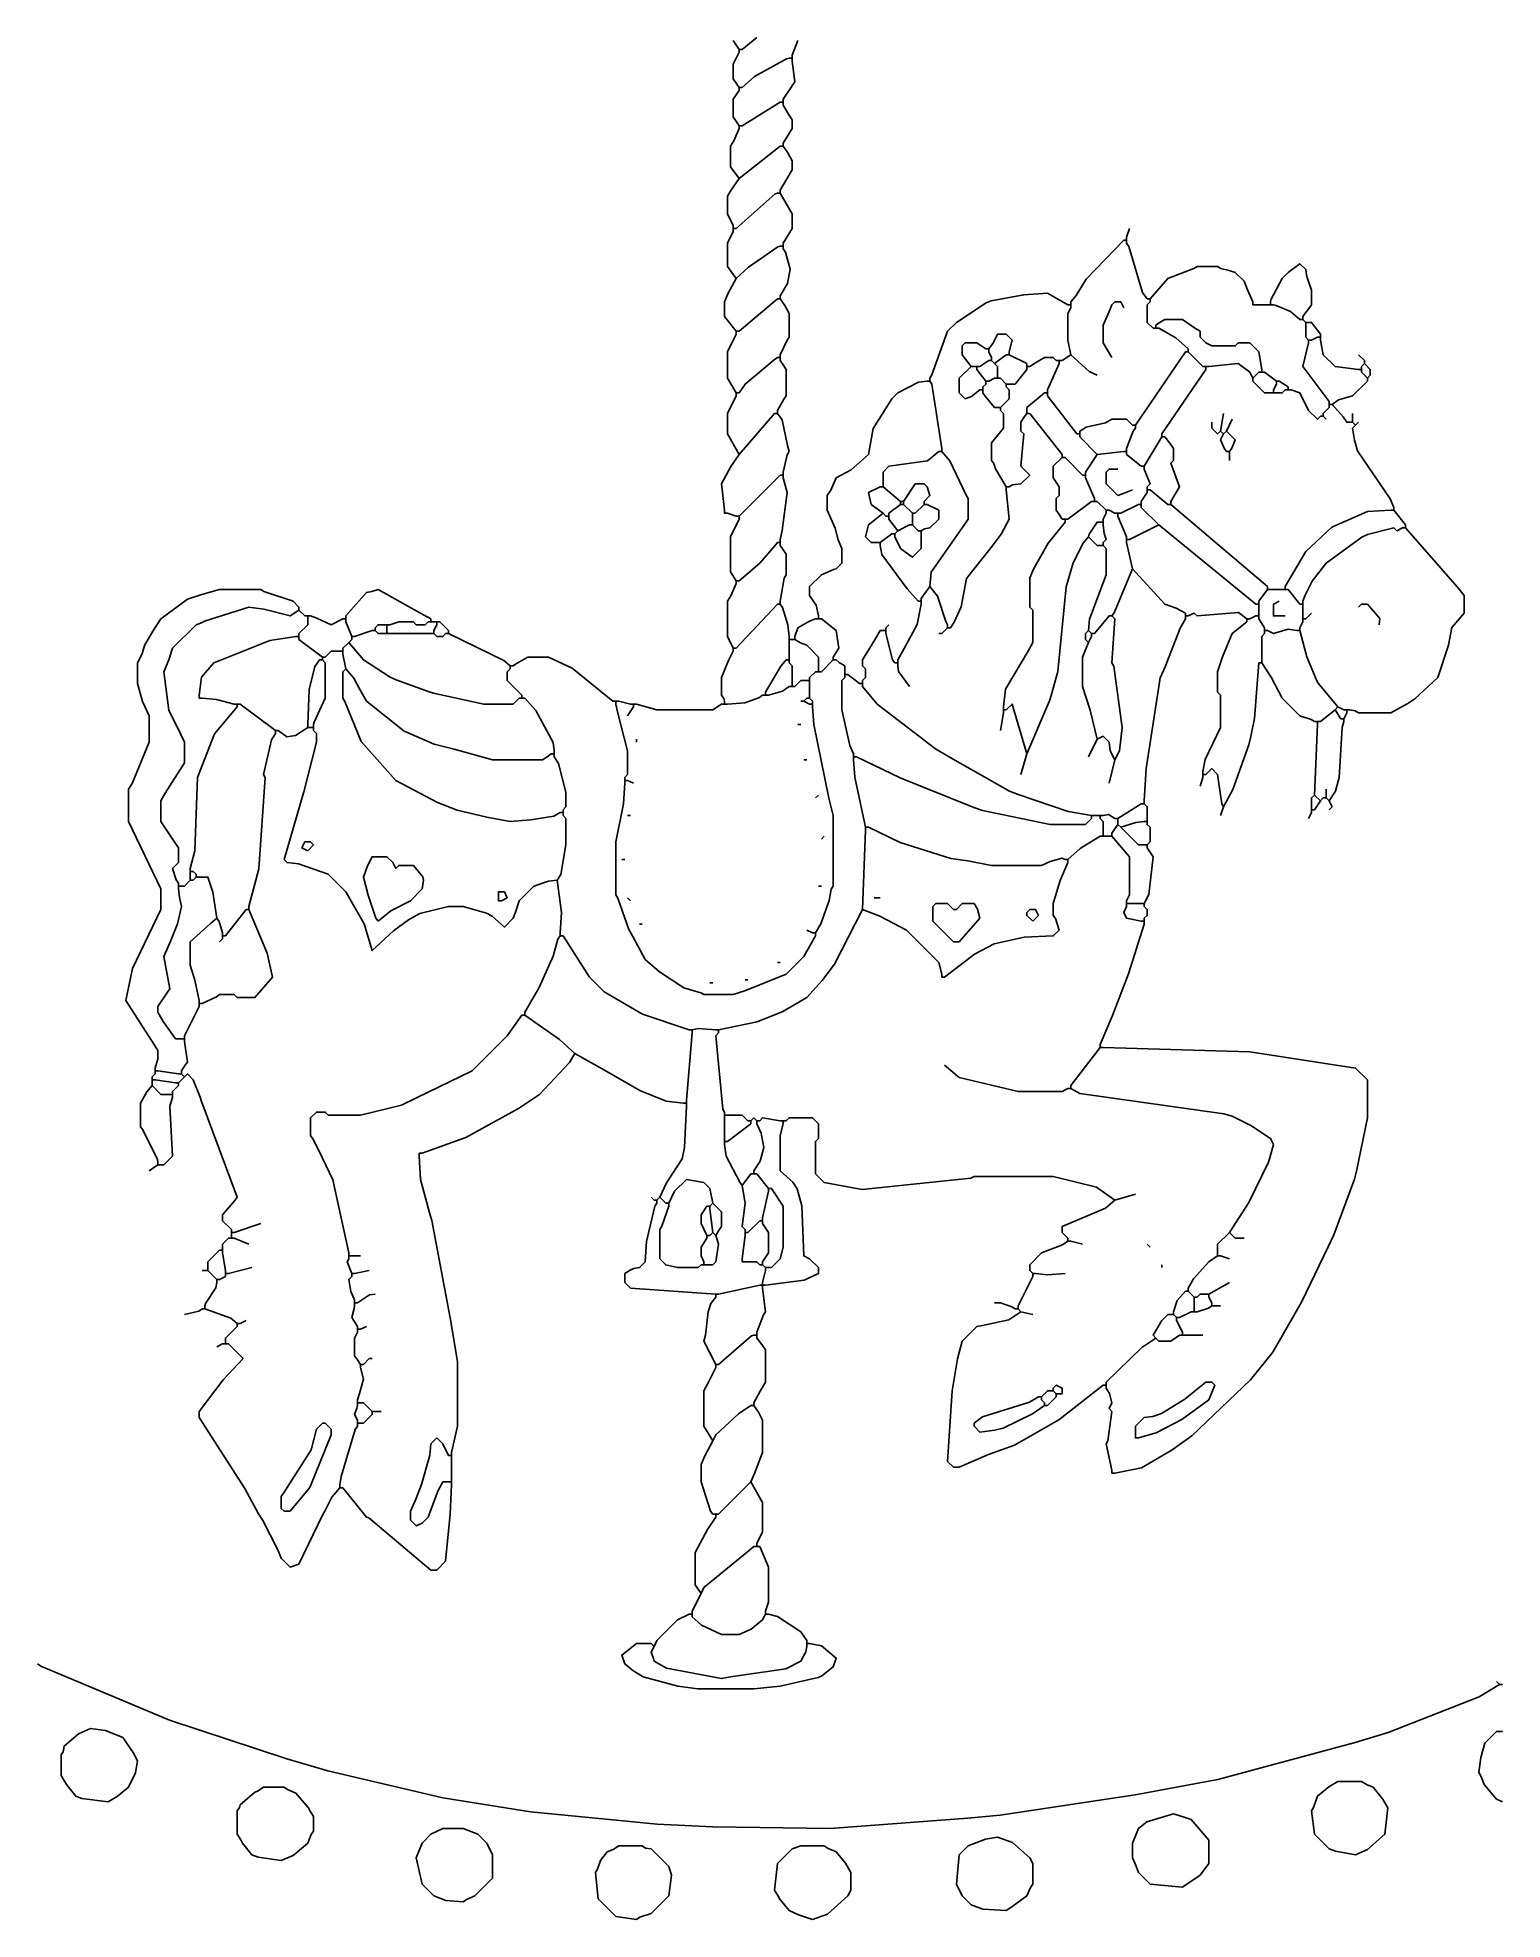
# Model space of a CAD drawing. Extents: x 0 to 4.99, y 0.26 to 6.67.
import ezdxf

# ---------------------------------------------------------------- set-up
doc = ezdxf.new("R2010")
doc.units = 0
doc.layers.get('0').update_dxf_attribs({"linetype": 'CONTINUOUS'})

msp = doc.modelspace()

# ---------------------------------------------------------------- linework, layer by layer
at = {"color": 7, "linetype": 'CONTINUOUS'}
for points in [[(2.4, 6.63), (2.45, 6.67)], [(2.39, 6.63), (2.37, 6.66)], [(2.39, 6.5), (2.37, 6.53), (2.37, 6.58), (2.39, 6.62)], [(2.4, 6.63), (2.39, 6.63)], [(2.39, 6.62), (2.39, 6.63)], [(2.57, 6.61), (2.59, 6.66)], [(2.57, 6.6), (2.57, 6.61)], [(2.4, 6.5), (2.441951, 6.537561), (2.551, 6.598), (2.56, 6.6)], [(2.54, 6.46), (2.573, 6.509), (2.58, 6.52), (2.57, 6.59)], [(2.57, 6.6), (2.56, 6.6)], [(2.57, 6.59), (2.57, 6.6)], [(2.39, 6.37), (2.37, 6.4), (2.37, 6.46), (2.39, 6.49)], [(2.4, 6.5), (2.39, 6.5)], [(2.39, 6.49), (2.39, 6.5)], [(2.4, 6.37), (2.53, 6.45)], [(2.54, 6.45), (2.53, 6.45)], [(2.54, 6.45), (2.54, 6.46)], [(2.54, 6.44), (2.54, 6.45)], [(2.54, 6.31), (2.57, 6.36), (2.57, 6.39), (2.558, 6.409), (2.54, 6.44)], [(2.39, 6.19), (2.36, 6.23), (2.36, 6.3), (2.372, 6.319), (2.39, 6.36)], [(2.4, 6.37), (2.39, 6.37)], [(2.39, 6.36), (2.39, 6.37)], [(2.39, 6.19), (2.53, 6.3)], [(2.54, 6.3), (2.53, 6.3)], [(2.53, 6.15), (2.552, 6.189), (2.57, 6.22), (2.57, 6.25), (2.556, 6.278), (2.54, 6.3)], [(2.54, 6.3), (2.54, 6.31)], [(2.37, 6.03), (2.35, 6.07), (2.35, 6.13), (2.362, 6.149), (2.39, 6.19)], [(2.38, 6.02), (2.512049, 6.137541), (2.52, 6.14)], [(2.53, 6.14), (2.52, 6.14)], [(2.53, 6.14), (2.53, 6.15)], [(2.54, 5.97), (2.57, 6.02), (2.57, 6.07), (2.53, 6.14)], [(2.37, 6.02), (2.37, 6.03)], [(2.38, 5.85), (2.35, 5.89), (2.35, 5.97), (2.37, 6.01)], [(2.38, 6.02), (2.37, 6.02)], [(2.37, 6.01), (2.37, 6.02)], [(2.54, 5.96), (2.54, 5.97)], [(3.52, 5.77), (3.537692, 5.791538), (3.572493, 5.847685), (3.7, 5.98)], [(3.71, 5.98), (3.7, 5.98)], [(3.71, 5.99), (3.72, 6.02)], [(3.71, 5.98), (3.71, 5.99)], [(3.71, 5.97), (3.71, 5.98)], [(3.78, 5.78), (3.764, 5.802), (3.718, 5.959), (3.71, 5.97)], [(2.38, 5.85), (2.421951, 5.887561), (2.521538, 5.957692), (2.53, 5.96)], [(2.54, 5.96), (2.53, 5.96)], [(2.53, 5.79), (2.554828, 5.832069), (2.563846, 5.880769), (2.548, 5.939), (2.54, 5.95)], [(2.54, 5.95), (2.54, 5.96)], [(4.31, 5.72), (4.34, 5.76), (4.34, 5.81), (4.326471, 5.849118), (4.323, 5.861), (4.32, 5.88), (4.3, 5.9), (4.26, 5.87), (4.24, 5.85), (4.202, 5.779), (4.2, 5.77)], [(2.38, 5.67), (2.34, 5.72), (2.34, 5.77), (2.353, 5.799), (2.38, 5.85)], [(4.14, 5.77), (4.122, 5.811), (4.11, 5.84), (4.08, 5.87), (4.059118, 5.876471), (4.030882, 5.883529), (4.02, 5.89), (3.95, 5.89), (3.939118, 5.883529), (3.85, 5.85), (3.79, 5.78)], [(2.39, 5.67), (2.52, 5.78)], [(2.53, 5.78), (2.52, 5.78)], [(2.53, 5.78), (2.53, 5.79)], [(2.53, 5.59), (2.553, 5.639), (2.56, 5.65), (2.56, 5.73), (2.546, 5.758), (2.53, 5.78)], [(3.04, 5.51), (3.046471, 5.520882), (3.1, 5.67), (3.13, 5.7), (3.231, 5.767), (3.249, 5.773), (3.359462, 5.794308), (3.44, 5.8), (3.51, 5.76)], [(3.52, 5.76), (3.52, 5.77)], [(3.66, 5.58), (3.63, 5.63), (3.63, 5.69), (3.652, 5.739), (3.66, 5.76), (3.67, 5.77), (3.69, 5.77), (3.7, 5.75)], [(3.79, 5.78), (3.78, 5.78)], [(3.8, 5.68), (3.78, 5.7), (3.78, 5.76), (3.79, 5.77)], [(3.79, 5.77), (3.79, 5.78)], [(4.15, 5.76), (4.14, 5.76), (4.14, 5.77)], [(4.2, 5.76), (4.2, 5.77)], [(3.52, 5.76), (3.51, 5.76)], [(3.52, 5.59), (3.51, 5.64), (3.51, 5.73), (3.52, 5.75)], [(3.52, 5.75), (3.52, 5.76)], [(4.17, 5.54), (4.16, 5.6), (4.13, 5.63), (4.09, 5.63), (4.08, 5.62), (4, 5.62), (3.98, 5.63), (3.96, 5.65), (3.96, 5.67), (3.941, 5.682), (3.9, 5.71), (3.84, 5.71), (3.821, 5.698), (3.81, 5.69)], [(4.19, 5.76), (4.15, 5.76)], [(4.2, 5.76), (4.19, 5.76)], [(4.21, 5.76), (4.2, 5.76)], [(4.3, 5.71), (4.2682, 5.7376), (4.219, 5.758), (4.21, 5.76)], [(4.31, 5.71), (4.3, 5.71)], [(4.31, 5.71), (4.31, 5.72)], [(4.32, 5.7), (4.31, 5.71)], [(2.38, 5.46), (2.35, 5.51), (2.35, 5.6), (2.38, 5.66)], [(2.39, 5.67), (2.38, 5.67)], [(2.38, 5.66), (2.38, 5.67)], [(3.31, 5.6), (3.32, 5.64), (3.3, 5.66), (3.27, 5.66), (3.256, 5.632), (3.24, 5.61)], [(3.81, 5.68), (3.8, 5.68)], [(3.81, 5.68), (3.81, 5.69)], [(3.82, 5.68), (3.81, 5.68)], [(3.92, 5.61), (3.878049, 5.647561), (3.82, 5.68)], [(4.33, 5.7), (4.32, 5.7)], [(4.32, 5.69), (4.32, 5.7)], [(4.33, 5.64), (4.32, 5.65), (4.32, 5.69)], [(4.37, 5.66), (4.34, 5.7), (4.33, 5.7)], [(4.34, 5.64), (4.36, 5.65)], [(4.37, 5.65), (4.36, 5.65)], [(4.37, 5.65), (4.37, 5.66)], [(4.37, 5.64), (4.37, 5.65)], [(2.39, 5.46), (2.41, 5.49), (2.509, 5.572), (2.52, 5.58)], [(2.53, 5.58), (2.52, 5.58)], [(2.53, 5.58), (2.53, 5.59)], [(2.53, 5.57), (2.53, 5.58)], [(3.18, 5.55), (3.15, 5.59), (3.15, 5.62), (3.16, 5.63), (3.2, 5.63), (3.23, 5.61)], [(3.24, 5.61), (3.23, 5.61)], [(3.24, 5.6), (3.24, 5.61)], [(3.25, 5.58), (3.24, 5.6)], [(3.25, 5.57), (3.25, 5.58)], [(3.26, 5.56), (3.3, 5.59)], [(3.31, 5.59), (3.3, 5.59)], [(3.31, 5.59), (3.31, 5.6)], [(3.37, 5.56), (3.31, 5.59)], [(3.38, 5.55), (3.399, 5.562), (3.43, 5.58), (3.46, 5.58), (3.47, 5.57)], [(3.49, 5.57), (3.52, 5.59)], [(3.61, 5.52), (3.582118, 5.532471), (3.52, 5.59)], [(3.74, 5.35), (3.91, 5.6)], [(3.92, 5.6), (3.91, 5.6)], [(3.92, 5.6), (3.92, 5.61)], [(3.97, 5.55), (3.92, 5.6)], [(4.4, 5.43), (4.318, 5.539), (4.31, 5.55), (4.33, 5.63)], [(4.34, 5.64), (4.33, 5.64)], [(4.33, 5.63), (4.33, 5.64)], [(4.5, 5.54), (4.42, 5.55), (4.38, 5.59), (4.37, 5.64)], [(4.52, 5.56), (4.52, 5.57), (4.5, 5.59)], [(2.52, 5.4), (2.542, 5.439), (2.55, 5.45), (2.55, 5.54), (2.538, 5.559), (2.53, 5.57)], [(3.18, 5.55), (3.14, 5.51), (3.14, 5.46), (3.16, 5.44), (3.181, 5.448), (3.21, 5.47)], [(3.19, 5.55), (3.18, 5.55)], [(3.2, 5.55), (3.19, 5.55)], [(3.21, 5.55), (3.2, 5.55)], [(3.2, 5.54), (3.2, 5.55)], [(3.23, 5.5), (3.2, 5.54)], [(3.21, 5.55), (3.24, 5.57)], [(3.25, 5.57), (3.24, 5.57)], [(3.26, 5.56), (3.25, 5.57)], [(3.27, 5.52), (3.27, 5.55), (3.26, 5.56)], [(3.27, 5.51), (3.27, 5.52)], [(3.31, 5.49), (3.33, 5.49), (3.362, 5.529), (3.37, 5.54)], [(3.37, 5.55), (3.37, 5.56)], [(3.38, 5.55), (3.37, 5.55)], [(3.37, 5.54), (3.37, 5.55)], [(3.44, 5.47), (3.48, 5.56)], [(3.48, 5.57), (3.47, 5.57)], [(3.49, 5.57), (3.48, 5.57)], [(3.48, 5.56), (3.48, 5.57)], [(3.83, 5.32), (3.98, 5.54)], [(3.98, 5.55), (3.97, 5.55)], [(3.99, 5.55), (3.98, 5.55)], [(3.98, 5.54), (3.98, 5.55)], [(4.14, 5.51), (4.13, 5.53), (4.09, 5.56), (3.99, 5.55)], [(4.14, 5.51), (4.16, 5.53)], [(4.17, 5.53), (4.16, 5.53)], [(4.17, 5.53), (4.17, 5.54)], [(4.18, 5.53), (4.17, 5.53)], [(4.22, 5.5), (4.18, 5.53)], [(4.51, 5.54), (4.5, 5.54)], [(4.51, 5.55), (4.52, 5.56)], [(4.51, 5.54), (4.51, 5.55)], [(4.51, 5.53), (4.51, 5.54)], [(4.53, 5.51), (4.51, 5.53)], [(4.53, 5.51), (4.54, 5.52), (4.54, 5.54), (4.52, 5.56)], [(2.39, 5.25), (2.35, 5.32), (2.35, 5.39), (2.38, 5.45)], [(2.39, 5.46), (2.38, 5.46)], [(2.38, 5.45), (2.38, 5.46)], [(2.66, 4.7), (2.652759, 4.736897), (2.63, 4.77), (2.63, 4.8), (2.67, 4.84), (2.711, 4.858), (2.72, 4.86), (2.74, 4.88), (2.74, 4.93), (2.727, 4.959), (2.716471, 4.999118), (2.69, 5.06), (2.69, 5.11), (2.702, 5.129), (2.72, 5.17), (2.771, 5.198), (2.83, 5.25), (2.846, 5.338), (2.91, 5.44), (2.93, 5.46), (3.000882, 5.496471), (3.03, 5.5)], [(3.04, 5.5), (3.03, 5.5)], [(3.04, 5.5), (3.04, 5.51)], [(3.08, 5.27), (3.0458, 5.4894), (3.04, 5.5)], [(3.22, 5.47), (3.21, 5.47)], [(3.22, 5.48), (3.23, 5.49)], [(3.22, 5.47), (3.22, 5.48)], [(3.22, 5.46), (3.22, 5.47)], [(3.27, 5.41), (3.26, 5.41), (3.228, 5.449), (3.22, 5.46)], [(3.24, 5.5), (3.23, 5.5)], [(3.23, 5.49), (3.23, 5.5)], [(3.24, 5.5), (3.26, 5.51)], [(3.27, 5.51), (3.26, 5.51)], [(3.28, 5.51), (3.27, 5.51)], [(3.3, 5.49), (3.28, 5.51)], [(3.28, 5.41), (3.31, 5.44), (3.31, 5.47), (3.3, 5.48)], [(3.31, 5.49), (3.3, 5.49)], [(3.3, 5.48), (3.3, 5.49)], [(3.37, 5.4), (3.37, 5.41), (3.408462, 5.442308), (3.43, 5.46)], [(3.44, 5.46), (3.43, 5.46)], [(3.44, 5.46), (3.44, 5.47)], [(3.44, 5.45), (3.44, 5.46)], [(3.54, 5.32), (3.44, 5.45)], [(4.2, 5.46), (4.18, 5.46), (4.14, 5.5), (4.14, 5.51)], [(4.21, 5.46), (4.2, 5.46)], [(4.21, 5.47), (4.22, 5.49)], [(4.21, 5.46), (4.21, 5.47)], [(4.22, 5.46), (4.21, 5.46)], [(4.23, 5.5), (4.22, 5.5)], [(4.22, 5.49), (4.22, 5.5)], [(4.22, 5.46), (4.24, 5.46), (4.25, 5.47)], [(4.26, 5.48), (4.23, 5.5)], [(4.26, 5.47), (4.25, 5.47)], [(4.26, 5.47), (4.26, 5.48)], [(4.27, 5.47), (4.26, 5.47)], [(4.27, 5.47), (4.3, 5.46), (4.33, 5.4), (4.36, 5.37), (4.37, 5.38)], [(4.41, 5.42), (4.432, 5.436), (4.48, 5.45), (4.53, 5.5), (4.53, 5.51)], [(2.39, 5.25), (2.51, 5.39)], [(2.52, 5.39), (2.51, 5.39)], [(2.52, 5.39), (2.52, 5.4)], [(2.54, 5.19), (2.553, 5.249), (2.56, 5.26), (2.5542, 5.2806), (2.536, 5.368), (2.52, 5.39)], [(3.3, 5.14), (3.263, 5.201), (3.257, 5.219), (3.25, 5.23), (3.25, 5.29), (3.29, 5.34), (3.29, 5.39), (3.28, 5.4)], [(3.28, 5.41), (3.27, 5.41)], [(3.28, 5.4), (3.28, 5.41)], [(3.31, 5.14), (3.320882, 5.146471), (3.35, 5.15), (3.38, 5.18), (3.35, 5.21), (3.36, 5.32), (3.35, 5.33), (3.35, 5.36), (3.362, 5.379), (3.37, 5.39)], [(3.37, 5.39), (3.37, 5.4)], [(3.38, 5.39), (3.37, 5.39)], [(3.49, 5.25), (3.38, 5.39)], [(4.03, 5.33), (4.04, 5.39)], [(4.38, 5.39), (4.4, 5.41)], [(4.38, 5.38), (4.38, 5.39)], [(4.4, 5.42), (4.4, 5.43)], [(4.41, 5.42), (4.4, 5.42)], [(4.4, 5.41), (4.4, 5.42)], [(4.47, 5.36), (4.46, 5.36), (4.447561, 5.378049), (4.41, 5.42)], [(4.48, 5.37), (4.48, 5.39)], [(3.55, 5.33), (3.571647, 5.342588), (3.638353, 5.357412), (3.66, 5.37), (3.71, 5.37), (3.73, 5.35)], [(3.55, 5.32), (3.55, 5.33)], [(3.71, 5.27), (3.732, 5.329), (3.74, 5.34)], [(3.74, 5.35), (3.73, 5.35)], [(3.74, 5.34), (3.74, 5.35)], [(4, 5.36), (4, 5.34), (4.02, 5.32), (4.03, 5.33)], [(4.04, 5.32), (4.03, 5.33)], [(4.04, 5.32), (4.05, 5.33)], [(4.05, 5.33), (4.07, 5.37)], [(4.06, 5.26), (4.068, 5.271), (4.08, 5.3), (4.05, 5.33)], [(4.38, 5.38), (4.37, 5.38)], [(4.39, 5.37), (4.38, 5.38)], [(4.48, 5.36), (4.47, 5.36)], [(4.48, 5.36), (4.48, 5.37)], [(4.49, 5.35), (4.48, 5.36)], [(4.62, 5.07), (4.607692, 5.098462), (4.496, 5.262), (4.486154, 5.299231), (4.48, 5.34), (4.49, 5.35)], [(4.49, 5.35), (4.5, 5.36)], [(2.88, 5.15), (2.88, 5.19), (2.9, 5.21), (3.031, 5.228), (3.07, 5.26)], [(3.04, 4.8), (3.044054, 4.849324), (3.163, 5.019), (3.17, 5.03), (3.17, 5.1), (3.163, 5.111), (3.1076, 5.2282), (3.08, 5.26)], [(3.08, 5.26), (3.07, 5.26)], [(3.08, 5.26), (3.08, 5.27)], [(3.55, 5.32), (3.54, 5.32)], [(3.55, 5.31), (3.55, 5.32)], [(3.61, 5.25), (3.55, 5.31)], [(3.61, 5.25), (3.7, 5.26)], [(3.71, 5.26), (3.7, 5.26)], [(3.71, 5.26), (3.71, 5.27)], [(3.71, 5.25), (3.71, 5.26)], [(3.77, 5.21), (3.83, 5.31)], [(3.83, 5.31), (3.83, 5.32)], [(3.84, 5.31), (3.83, 5.31)], [(3.86, 5.09), (3.89, 5.14), (3.86, 5.22), (3.87, 5.23), (3.87, 5.27), (3.857692, 5.288462), (3.84, 5.31)], [(4.05, 5.26), (4.042, 5.271), (4.03, 5.3), (4.04, 5.32)], [(4.06, 5.26), (4.05, 5.26)], [(4.06, 5.25), (4.06, 5.26)], [(2.34, 5.06), (2.33, 5.15), (2.362, 5.209), (2.39, 5.25)], [(3.49, 5.03), (3.478, 5.049), (3.47, 5.06), (3.47, 5.1), (3.48, 5.11), (3.48, 5.14), (3.468, 5.159), (3.46, 5.17), (3.46, 5.21), (3.49, 5.24)], [(3.49, 5.24), (3.49, 5.25)], [(3.5, 5.24), (3.49, 5.24)], [(3.56, 5.18), (3.5, 5.24)], [(3.57, 5.19), (3.61, 5.25)], [(3.68, 5.2), (3.65, 5.2), (3.64, 5.19), (3.64, 5.15), (3.68, 5.11), (3.701, 5.118), (3.73, 5.13)], [(3.76, 5.21), (3.71, 5.25)], [(3.77, 5.21), (3.76, 5.21)], [(3.77, 5.2), (3.77, 5.21)], [(3.78, 5.14), (3.79, 5.15), (3.77, 5.2)], [(4.06, 5.23), (4.06, 5.25)], [(2.39, 5.04), (2.53, 5.18)], [(2.54, 5.18), (2.53, 5.18)], [(2.53, 4.96), (2.536154, 4.990769), (2.553529, 5.120882), (2.54, 5.17)], [(2.54, 5.18), (2.54, 5.19)], [(2.54, 5.17), (2.54, 5.18)], [(2.88, 5.05), (2.84, 5.08), (2.83, 5.12), (2.87, 5.14)], [(2.88, 5.14), (2.87, 5.14)], [(2.88, 5.14), (2.88, 5.15)], [(2.94, 5.09), (2.88, 5.14)], [(3.02, 5.09), (3.04, 5.11), (3.03, 5.14), (3.02, 5.15), (2.99, 5.15), (2.95, 5.09)], [(3.11, 4.66), (3.122308, 4.678462), (3.145692, 4.730538), (3.164, 4.828), (3.2524, 4.9382), (3.282308, 4.978462), (3.31, 5.03), (3.3, 5.13)], [(3.31, 5.14), (3.3, 5.14)], [(3.3, 5.13), (3.3, 5.14)], [(3.57, 5.18), (3.56, 5.18)], [(3.57, 5.18), (3.57, 5.19)], [(3.57, 5.17), (3.57, 5.18)], [(3.6, 5.1), (3.57, 5.17)], [(3.78, 5.13), (3.78, 5.14)], [(3.79, 5.13), (3.78, 5.13)], [(3.78, 5.12), (3.78, 5.13)], [(3.85, 5.08), (3.79, 5.13)], [(2.9, 5.05), (2.94, 5.08)], [(2.95, 5.09), (2.94, 5.09)], [(2.94, 5.08), (2.94, 5.09)], [(2.95, 5.08), (2.94, 5.08)], [(2.95, 5.08), (2.95, 5.09)], [(2.98, 5.05), (2.95, 5.08)], [(2.99, 5.05), (3.02, 5.08)], [(3.01, 4.99), (3.021, 4.997), (3.04, 5), (3.07, 5.03), (3.07, 5.06), (3.03, 5.08)], [(3.02, 5.08), (3.02, 5.09)], [(3.03, 5.08), (3.02, 5.08)], [(3.51, 5.03), (3.59, 5.09)], [(3.6, 5.09), (3.59, 5.09)], [(3.6, 5.09), (3.6, 5.1)], [(3.61, 5.09), (3.6, 5.09)], [(3.64, 5.06), (3.61, 5.09)], [(3.69, 5.05), (3.75, 5.08)], [(3.76, 5.08), (3.75, 5.08)], [(3.76, 5.09), (3.78, 5.12)], [(3.76, 5.08), (3.76, 5.09)], [(3.76, 5.07), (3.76, 5.08)], [(3.82, 5.01), (3.76, 5.07)], [(3.86, 5.08), (3.85, 5.08)], [(3.86, 5.08), (3.86, 5.09)], [(4.19, 4.8), (3.86, 5.08)], [(4.62, 5.06), (4.62, 5.07)], [(2.35, 5.05), (2.34, 5.05), (2.34, 5.06)], [(2.38, 5.04), (2.35, 5.05)], [(2.38, 4.82), (2.36, 4.85), (2.36, 4.97), (2.39, 5.03)], [(2.39, 5.04), (2.38, 5.04)], [(2.39, 5.03), (2.39, 5.04)], [(2.86, 4.95), (2.84, 4.95), (2.82, 4.97), (2.83, 5.01), (2.88, 5.05)], [(2.89, 5.04), (2.88, 5.05)], [(2.9, 5.04), (2.89, 5.04)], [(2.9, 5.04), (2.9, 5.05)], [(2.9, 5.03), (2.9, 5.04)], [(2.93, 4.99), (2.9, 5.03)], [(2.93, 4.99), (2.97, 5.01)], [(2.98, 5.01), (2.97, 5.01)], [(2.99, 5.05), (2.98, 5.05)], [(2.98, 5.04), (2.98, 5.05)], [(2.98, 5.02), (2.98, 5.04)], [(2.98, 5.01), (2.98, 5.02)], [(3, 4.99), (2.98, 5.01)], [(3.29, 4.39), (3.297, 4.451), (3.376, 4.582), (3.39, 4.61), (3.39, 4.72), (3.38, 4.73), (3.38, 4.83), (3.393, 4.859), (3.4424, 4.9482), (3.5, 5.02)], [(3.5, 5.03), (3.49, 5.03)], [(3.51, 5.03), (3.5, 5.03)], [(3.5, 5.02), (3.5, 5.03)], [(3.58, 4.97), (3.582308, 4.978462), (3.61, 5.02), (3.62, 5.02)], [(3.63, 5.02), (3.62, 5.02)], [(3.63, 5.03), (3.64, 5.05)], [(3.63, 5.02), (3.63, 5.03)], [(3.63, 5.01), (3.63, 5.02)], [(3.63, 4.95), (3.64, 4.96), (3.633529, 4.980882), (3.63, 5.01)], [(3.65, 5.06), (3.64, 5.06)], [(3.64, 5.05), (3.64, 5.06)], [(3.67, 5.05), (3.65, 5.06)], [(3.68, 5.05), (3.67, 5.05)], [(3.69, 5.05), (3.68, 5.05)], [(3.68, 5.04), (3.68, 5.05)], [(3.71, 4.97), (3.68, 5.04)], [(3.72, 4.96), (3.82, 5.01)], [(4.15, 4.74), (3.82, 5.01)], [(4.25, 4.8), (4.32, 4.92), (4.408462, 5.002308), (4.530488, 5.05561), (4.61, 5.06)], [(4.31, 4.75), (4.318, 4.771), (4.342459, 4.817951), (4.39, 4.88), (4.511, 4.968), (4.531, 4.978), (4.62, 5), (4.63, 4.99), (4.65, 5)], [(4.47, 4.38), (4.489, 4.377), (4.5, 4.37), (4.61, 4.37), (4.668462, 4.402308), (4.691538, 4.417692), (4.77, 4.49), (4.805946, 4.600676), (4.818, 4.661), (4.86, 4.71), (4.86, 4.77), (4.837508, 4.7977), (4.66, 5)], [(4.62, 5.06), (4.61, 5.06)], [(4.66, 5.01), (4.62, 5.06)], [(4.66, 5), (4.65, 5)], [(4.66, 5), (4.66, 5.01)], [(2.39, 4.82), (2.46, 4.88), (2.512, 4.939), (2.52, 4.95)], [(2.53, 4.95), (2.52, 4.95)], [(2.53, 4.95), (2.53, 4.96)], [(2.53, 4.94), (2.53, 4.95)], [(2.53, 4.75), (2.543529, 4.829118), (2.55, 4.84), (2.55, 4.91), (2.538, 4.929), (2.53, 4.94)], [(2.87, 4.95), (2.86, 4.95)], [(2.87, 4.95), (2.91, 4.98)], [(2.87, 4.94), (2.87, 4.95)], [(3, 4.75), (2.962439, 4.791951), (2.876471, 4.909118), (2.87, 4.94)], [(2.92, 4.98), (2.91, 4.98)], [(2.92, 4.98), (2.93, 4.99)], [(2.92, 4.97), (2.92, 4.98)], [(2.92, 4.97), (2.94, 4.93), (2.969, 4.908), (2.98, 4.9), (3.01, 4.93), (3.01, 4.98)], [(3.01, 4.99), (3, 4.99)], [(3.01, 4.98), (3.01, 4.99)], [(3.37, 4.23), (3.447, 4.411), (3.453, 4.429), (3.475692, 4.510538), (3.504508, 4.79959), (3.528, 4.881), (3.562308, 4.948462), (3.58, 4.97)], [(3.62, 4.94), (3.61, 4.94), (3.58, 4.97)], [(3.58, 4.65), (3.583846, 4.689231), (3.64, 4.84), (3.64, 4.93), (3.63, 4.94)], [(3.63, 4.94), (3.62, 4.94)], [(3.63, 4.94), (3.63, 4.95)], [(3.71, 4.96), (3.71, 4.97)], [(3.72, 4.96), (3.71, 4.96)], [(3.71, 4.95), (3.71, 4.96)], [(3.73, 4.86), (3.71, 4.95)], [(2.37, 4.59), (2.35, 4.63), (2.35, 4.75), (2.362, 4.769), (2.38, 4.81)], [(2.39, 4.82), (2.38, 4.82)], [(2.38, 4.81), (2.38, 4.82)], [(3.66, 4.7), (3.668, 4.711), (3.73, 4.86)], [(3.91, 4.71), (3.879, 4.727), (3.84, 4.74), (3.73, 4.86)], [(0.4, 3.16), (0.41, 3.19), (0.41, 3.22), (0.397692, 3.238462), (0.3, 3.39), (0.323529, 3.499118), (0.42, 3.7), (0.42, 3.77), (0.31, 4), (0.31, 4.11), (0.322, 4.129), (0.38, 4.27), (0.38, 4.36), (0.357, 4.409), (0.34, 4.47), (0.34, 4.54), (0.356471, 4.570882), (0.363529, 4.599118), (0.3924, 4.6482), (0.42, 4.69), (0.511, 4.757), (0.559, 4.773), (0.62, 4.79), (0.76, 4.79), (0.771, 4.783), (0.87, 4.75), (0.89, 4.73), (0.89, 4.72)], [(1.34, 4.69), (1.281538, 4.722308), (1.16, 4.79), (1.139, 4.783), (1.12, 4.78), (1.05, 4.7)], [(2.53, 4.74), (2.53, 4.75)], [(3.01, 4.75), (3, 4.75)], [(3.01, 4.76), (3.04, 4.8)], [(3.01, 4.75), (3.01, 4.76)], [(3.01, 4.74), (3.01, 4.75)], [(3.1, 4.67), (3.093529, 4.680882), (3.065588, 4.767353), (3.04, 4.8)], [(4.16, 4.75), (4.19, 4.79)], [(4.16, 4.74), (4.16, 4.75)], [(4.19, 4.79), (4.19, 4.8)], [(4.2, 4.79), (4.19, 4.79)], [(4.24, 4.79), (4.2, 4.79)], [(4.21, 4.71), (4.21, 4.74), (4.23, 4.75)], [(4.25, 4.79), (4.24, 4.79)], [(4.25, 4.79), (4.25, 4.8)], [(4.26, 4.79), (4.25, 4.79)], [(4.3, 4.74), (4.26, 4.79)], [(4.31, 4.74), (4.31, 4.75)], [(0.48, 3.79), (0.472, 3.801), (0.46, 3.84), (0.48, 3.86), (0.48, 3.91), (0.467692, 3.928462), (0.42, 4), (0.42, 4.07), (0.43473, 4.096622), (0.5, 4.2), (0.5, 4.27), (0.487, 4.299), (0.447, 4.379), (0.43, 4.51), (0.447, 4.551), (0.46, 4.59), (0.54, 4.67), (0.561, 4.678), (0.569, 4.682), (0.72, 4.73), (0.770882, 4.723529), (0.86, 4.7), (0.89, 4.72)], [(0.91, 4.7), (0.89, 4.72)], [(0.89, 4.64), (0.92, 4.67), (0.92, 4.69)], [(0.92, 4.7), (0.91, 4.7)], [(0.93, 4.7), (0.92, 4.7)], [(0.92, 4.69), (0.92, 4.7)], [(0.93, 4.7), (0.951, 4.692), (1, 4.67), (1.04, 4.69)], [(1.05, 4.69), (1.04, 4.69)], [(1.05, 4.69), (1.05, 4.7)], [(1.05, 4.68), (1.05, 4.69)], [(1.07, 4.63), (1.05, 4.68)], [(1.2, 4.67), (1.23, 4.68), (1.28, 4.68), (1.29, 4.67), (1.32, 4.67), (1.33, 4.68)], [(1.34, 4.68), (1.33, 4.68)], [(1.34, 4.68), (1.34, 4.69)], [(1.35, 4.68), (1.34, 4.68)], [(1.36, 4.68), (1.35, 4.68)], [(1.37, 4.68), (1.36, 4.68)], [(1.36, 4.67), (1.36, 4.68)], [(1.4, 4.65), (1.37, 4.68)], [(2.38, 4.59), (2.52, 4.74)], [(2.53, 4.74), (2.52, 4.74)], [(2.56, 4.63), (2.556154, 4.669231), (2.538, 4.729), (2.53, 4.74)], [(2.58, 4.63), (2.59, 4.66), (2.629, 4.682), (2.65, 4.69)], [(2.66, 4.69), (2.65, 4.69)], [(2.66, 4.69), (2.66, 4.7)], [(2.67, 4.69), (2.66, 4.69)], [(2.71, 4.56), (2.73, 4.59), (2.72, 4.65), (2.67, 4.69)], [(2.93, 4.55), (2.952, 4.589), (2.996154, 4.670769), (3.01, 4.74)], [(3.6, 4.64), (3.65, 4.7), (3.66, 4.7)], [(3.67, 4.21), (3.68561, 4.240488), (3.69439, 4.319512), (3.665946, 4.529324), (3.66, 4.54), (3.67, 4.69), (3.66, 4.7)], [(3.77, 4.07), (3.776471, 4.180882), (3.8058, 4.3706), (3.824054, 4.489324), (3.842, 4.529), (3.847, 4.541), (3.892308, 4.658462), (3.91, 4.69)], [(3.91, 4.7), (3.91, 4.71)], [(3.92, 4.7), (3.91, 4.7)], [(3.91, 4.69), (3.91, 4.7)], [(4.12, 4.69), (4.091, 4.712), (3.95, 4.7), (3.94, 4.71), (3.92, 4.7)], [(3.97, 4.17), (3.977, 4.211), (4.03, 4.32), (4.03, 4.43), (4.02, 4.44), (4.02, 4.51), (4.037, 4.561), (4.07, 4.64), (4.12, 4.68)], [(4.13, 4.69), (4.12, 4.69)], [(4.12, 4.68), (4.12, 4.69)], [(4.13, 4.69), (4.15, 4.7)], [(4.16, 4.74), (4.15, 4.74)], [(4.16, 4.7), (4.15, 4.7)], [(4.16, 4.73), (4.16, 4.74)], [(4.16, 4.71), (4.16, 4.73)], [(4.16, 4.7), (4.16, 4.71)], [(4.16, 4.69), (4.16, 4.7)], [(4.18, 4.66), (4.16, 4.69)], [(4.22, 4.7), (4.21, 4.7), (4.21, 4.71)], [(4.25, 4.7), (4.22, 4.7)], [(4.31, 4.74), (4.3, 4.74)], [(4.3, 4.66), (4.31, 4.68)], [(4.31, 4.73), (4.31, 4.74)], [(4.31, 4.7), (4.31, 4.73)], [(4.31, 4.69), (4.31, 4.7)], [(4.32, 4.69), (4.31, 4.69)], [(4.31, 4.68), (4.31, 4.69)], [(4.32, 4.69), (4.34, 4.71)], [(4.57, 4.67), (4.572, 4.691), (4.53, 4.74), (4.51, 4.74), (4.5, 4.73)], [(0.55, 4.43), (0.558, 4.491), (0.6, 4.54), (0.621, 4.548), (0.790676, 4.615946), (0.88, 4.63)], [(0.89, 4.63), (0.88, 4.63)], [(0.89, 4.63), (0.89, 4.64)], [(0.89, 4.62), (0.89, 4.63)], [(0.97, 4.56), (0.89, 4.62)], [(1.06, 4.61), (1.07, 4.62)], [(1.08, 4.63), (1.07, 4.63)], [(1.07, 4.62), (1.07, 4.63)], [(1.08, 4.63), (1.14, 4.65)], [(1.15, 4.65), (1.14, 4.65)], [(1.15, 4.66), (1.16, 4.67), (1.18, 4.67)], [(1.15, 4.65), (1.15, 4.66)], [(1.18, 4.64), (1.16, 4.64), (1.15, 4.65)], [(1.19, 4.67), (1.18, 4.67)], [(1.19, 4.64), (1.18, 4.64)], [(1.2, 4.67), (1.19, 4.67)], [(1.19, 4.66), (1.19, 4.67)], [(1.19, 4.65), (1.19, 4.66)], [(1.19, 4.64), (1.19, 4.65)], [(1.2, 4.64), (1.19, 4.64)], [(1.34, 4.64), (1.2, 4.64)], [(1.35, 4.64), (1.34, 4.64)], [(1.35, 4.65), (1.36, 4.67)], [(1.35, 4.64), (1.35, 4.65)], [(1.35, 4.64), (1.36, 4.63), (1.38, 4.63), (1.39, 4.64)], [(1.4, 4.64), (1.39, 4.64)], [(1.4, 4.64), (1.4, 4.65)], [(1.61, 4.53), (1.588462, 4.547692), (1.4, 4.64)], [(2.56, 4.62), (2.56, 4.63)], [(2.57, 4.62), (2.56, 4.62)], [(2.56, 4.61), (2.56, 4.62)], [(2.58, 4.62), (2.57, 4.62)], [(2.58, 4.62), (2.58, 4.63)], [(2.66, 4.52), (2.66, 4.56), (2.62, 4.6), (2.599, 4.608), (2.58, 4.62)], [(2.81, 4.48), (2.82, 4.49), (2.82, 4.52), (2.81, 4.53), (2.81, 4.55), (2.852, 4.619), (2.87, 4.65), (2.88, 4.65)], [(2.89, 4.65), (2.88, 4.65)], [(2.89, 4.66), (2.9, 4.67)], [(2.89, 4.65), (2.89, 4.66)], [(2.89, 4.64), (2.89, 4.65)], [(2.92, 4.54), (2.912, 4.551), (2.89, 4.64)], [(3.07, 4.64), (3.08, 4.64), (3.1, 4.66)], [(3.1, 4.66), (3.1, 4.67)], [(3.11, 4.66), (3.1, 4.66)], [(3.58, 4.61), (3.57, 4.62), (3.57, 4.64), (3.58, 4.65)], [(3.59, 4.64), (3.58, 4.65)], [(3.58, 4.61), (3.59, 4.63)], [(3.6, 4.64), (3.59, 4.64)], [(3.59, 4.63), (3.59, 4.64)], [(4.17, 4.55), (4.17, 4.63), (4.18, 4.64)], [(4.18, 4.65), (4.18, 4.66)], [(4.19, 4.65), (4.18, 4.65)], [(4.18, 4.64), (4.18, 4.65)], [(4.19, 4.65), (4.21, 4.64), (4.26, 4.655), (4.29, 4.65)], [(4.3, 4.65), (4.29, 4.65)], [(4.3, 4.65), (4.3, 4.66)], [(4.43, 4.39), (4.362, 4.471), (4.358, 4.479), (4.323846, 4.560769), (4.3, 4.65)], [(0.98, 4.56), (0.97, 4.56)], [(0.97, 4.55), (0.97, 4.56)], [(0.98, 4.56), (1, 4.58), (1.03, 4.58)], [(1.04, 4.58), (1.03, 4.58)], [(1.04, 4.59), (1.06, 4.61)], [(1.04, 4.58), (1.04, 4.59)], [(1.04, 4.57), (1.04, 4.58)], [(1.05, 4.52), (1.04, 4.57)], [(1.06, 4.61), (1.11, 4.55), (1.201, 4.492), (1.221, 4.482), (1.331, 4.443), (1.349, 4.437), (1.52, 4.4), (1.62, 4.4), (1.64, 4.42)], [(1.96, 4.41), (1.821538, 4.522308), (1.74, 4.56), (1.67, 4.56), (1.631, 4.538), (1.62, 4.53)], [(2.34, 4.41), (2.338, 4.419), (2.33, 4.43), (2.33, 4.49), (2.354, 4.548), (2.37, 4.58)], [(2.38, 4.59), (2.37, 4.59)], [(2.37, 4.58), (2.37, 4.59)], [(2.56, 4.56), (2.56, 4.61)], [(2.56, 4.55), (2.56, 4.56)], [(2.71, 4.55), (2.71, 4.56)], [(3.61, 4.28), (3.586154, 4.379231), (3.56, 4.46), (3.56, 4.56), (3.58, 4.61)], [(0.92, 4.33), (0.924588, 4.449647), (0.944, 4.528), (0.96, 4.55)], [(0.94, 4.33), (0.942308, 4.338462), (0.98, 4.42), (0.98, 4.54), (0.97, 4.55)], [(0.97, 4.55), (0.96, 4.55)], [(1.05, 4.52), (1.04, 4.51), (1.04, 4.42), (1.047, 4.409), (1.102471, 4.272118), (1.22, 4.14), (1.362, 4.064), (1.429, 4.038), (1.530538, 4.014308), (1.61, 4), (1.680488, 4.00561), (1.758462, 4.017692), (1.78, 4.03)], [(1.05, 4.52), (1.0776, 4.4882), (1.098, 4.449), (1.12, 4.41), (1.249, 4.308), (1.350882, 4.263529), (1.419118, 4.246471), (1.55, 4.21), (1.72, 4.21), (1.739, 4.222), (1.75, 4.23)], [(1.65, 4.43), (1.6, 4.48), (1.6, 4.51), (1.61, 4.52)], [(1.62, 4.53), (1.61, 4.53)], [(1.61, 4.52), (1.61, 4.53)], [(2.48, 4.44), (2.532308, 4.528462), (2.55, 4.55)], [(2.56, 4.55), (2.55, 4.55)], [(2.56, 4.54), (2.56, 4.55)], [(2.57, 4.47), (2.57, 4.53), (2.56, 4.54)], [(2.63, 4.49), (2.65, 4.51)], [(2.63, 4.48), (2.63, 4.49)], [(2.66, 4.51), (2.65, 4.51)], [(2.66, 4.51), (2.66, 4.52)], [(2.67, 4.51), (2.66, 4.51)], [(2.67, 4.51), (2.71, 4.55)], [(2.72, 4.55), (2.71, 4.55)], [(2.75, 4.51), (2.75, 4.53), (2.731, 4.542), (2.72, 4.55)], [(2.78, 4.23), (2.767, 4.259), (2.74, 4.38), (2.74, 4.48), (2.75, 4.49)], [(2.75, 4.5), (2.75, 4.51)], [(2.76, 4.5), (2.75, 4.5)], [(2.75, 4.49), (2.75, 4.5)], [(2.8, 4.47), (2.76, 4.5)], [(2.93, 4.54), (2.92, 4.54)], [(2.93, 4.54), (2.93, 4.55)], [(2.93, 4.53), (2.93, 4.54)], [(2.97, 4.46), (2.933, 4.511), (2.93, 4.53)], [(4.04, 4.05), (4.072, 4.109), (4.126471, 4.260882), (4.133529, 4.289118), (4.145276, 4.350249), (4.16, 4.54)], [(4.17, 4.54), (4.16, 4.54)], [(4.17, 4.54), (4.17, 4.55)], [(4.35, 4.34), (4.339, 4.347), (4.3, 4.36), (4.24, 4.42), (4.202, 4.491), (4.17, 4.54)], [(0.56, 4.42), (0.55, 4.42), (0.55, 4.43)], [(1.65, 4.42), (1.65, 4.43)], [(2.35, 4.4), (2.4094, 4.4042), (2.459, 4.422), (2.47, 4.43)], [(2.48, 4.43), (2.47, 4.43)], [(2.48, 4.43), (2.48, 4.44)], [(2.49, 4.43), (2.48, 4.43)], [(2.49, 4.43), (2.538, 4.444), (2.56, 4.46)], [(2.57, 4.46), (2.56, 4.46)], [(2.57, 4.46), (2.57, 4.47)], [(2.58, 4.46), (2.57, 4.46)], [(2.58, 4.46), (2.6, 4.48), (2.62, 4.48)], [(2.63, 4.48), (2.62, 4.48)], [(2.63, 4.47), (2.63, 4.48)], [(2.63, 4.43), (2.63, 4.47)], [(2.63, 4.42), (2.63, 4.43)], [(2.81, 4.47), (2.8, 4.47)], [(2.81, 4.47), (2.81, 4.48)], [(2.81, 4.46), (2.81, 4.47)], [(3.59, 4.02), (3.510538, 4.034308), (3.341, 4.092), (3.311, 4.103), (3.101, 4.222), (3.058462, 4.247692), (2.86, 4.4), (2.81, 4.46)], [(0.52, 3.84), (0.535199, 3.900185), (0.544801, 4.149815), (0.602, 4.299), (0.68, 4.39)], [(0.67, 4.4), (0.609324, 4.415946), (0.56, 4.42)], [(0.68, 4.4), (0.67, 4.4)], [(0.69, 4.4), (0.68, 4.4)], [(0.68, 4.39), (0.68, 4.4)], [(0.81, 4.31), (0.69, 4.4)], [(1.65, 4.42), (1.64, 4.42)], [(1.66, 4.42), (1.65, 4.42)], [(1.76, 4.24), (1.756471, 4.269118), (1.697561, 4.378049), (1.66, 4.42)], [(1.97, 4.41), (1.96, 4.41)], [(1.98, 4.41), (1.97, 4.41)], [(1.97, 4.4), (1.97, 4.41)], [(2, 4.15), (2.01, 4.16), (2.01, 4.24), (1.977, 4.369), (1.97, 4.4)], [(2.02, 4.4), (1.98, 4.41)], [(2.01, 4.36), (2.03, 4.39)], [(2.03, 4.4), (2.02, 4.4)], [(2.04, 4.4), (2.03, 4.4)], [(2.03, 4.39), (2.03, 4.4)], [(2.04, 4.4), (2.11, 4.38), (2.3, 4.38), (2.33, 4.4)], [(2.34, 4.4), (2.33, 4.4)], [(2.34, 4.4), (2.34, 4.41)], [(2.35, 4.4), (2.34, 4.4)], [(2.61, 4.41), (2.6, 4.41)], [(2.61, 4.41), (2.62, 4.42)], [(2.63, 4.4), (2.61, 4.41)], [(2.63, 4.42), (2.62, 4.42)], [(2.64, 4.41), (2.63, 4.42)], [(2.64, 4.4), (2.63, 4.4)], [(2.64, 4.4), (2.64, 4.41)], [(2.64, 4.39), (2.64, 4.4)], [(2.65, 3.62), (2.668, 3.651), (2.696154, 3.730769), (2.703846, 3.769231), (2.71, 3.78), (2.71, 4.02), (2.695946, 4.079324), (2.6442, 4.3306), (2.64, 4.39)], [(3.28, 4.31), (3.29, 4.37)], [(3.29, 4.38), (3.29, 4.39)], [(3.3, 4.38), (3.29, 4.38)], [(3.29, 4.37), (3.29, 4.38)], [(3.37, 4.23), (3.32, 4.4), (3.3, 4.38)], [(4.37, 4.34), (4.42, 4.38)], [(4.42, 4.38), (4.43, 4.39)], [(4.44, 4.35), (4.42, 4.38)], [(4.45, 4.38), (4.43, 4.39)], [(4.46, 4.38), (4.45, 4.38)], [(4.45, 4.35), (4.46, 4.37)], [(4.47, 4.38), (4.46, 4.38)], [(4.46, 4.37), (4.46, 4.38)], [(0.72, 3.71), (0.753529, 3.839118), (0.775, 4.15), (0.77, 4.16), (0.796604, 4.278113), (0.81, 4.3)], [(0.82, 4.31), (0.81, 4.31)], [(0.81, 4.3), (0.81, 4.31)], [(0.82, 4.31), (0.849, 4.288), (0.878462, 4.292308), (0.92, 4.32)], [(0.94, 4.31), (0.95, 4.3), (0.95, 4.27), (0.907, 4.101), (0.903529, 4.089118), (0.84, 3.87), (0.85, 3.86), (0.889231, 3.856154), (0.99, 3.82), (1.05, 3.76), (1.108, 3.659), (1.112, 3.651), (1.14, 3.56), (1.212168, 3.627522), (1.263077, 3.665385), (1.302, 3.686), (1.4, 3.71), (1.45, 3.71), (1.529, 3.687), (1.548049, 3.677561), (1.59, 3.64), (1.62, 3.67), (1.628, 3.691), (1.64, 3.73), (1.69, 3.78), (1.740882, 3.796471), (1.77, 3.8)], [(0.92, 4.32), (0.92, 4.33)], [(0.93, 4.32), (0.92, 4.32)], [(0.94, 4.32), (0.93, 4.32)], [(0.94, 4.32), (0.94, 4.33)], [(0.94, 4.31), (0.94, 4.32)], [(2.6, 4.33), (2.59, 4.33)], [(4.36, 4.34), (4.35, 4.34)], [(4.35, 4.09), (4.36, 4.33)], [(4.37, 4.34), (4.36, 4.34)], [(4.36, 4.33), (4.36, 4.34)], [(4.4, 4.07), (4.421781, 4.103082), (4.434054, 4.149324), (4.44469, 4.319724), (4.45, 4.34)], [(4.45, 4.35), (4.44, 4.35)], [(4.45, 4.34), (4.45, 4.35)], [(1.76, 4.23), (1.76, 4.24)], [(2.04, 4.27), (2.04, 4.28)], [(3.58, 4.22), (3.61, 4.28)], [(3.67, 4.21), (3.653529, 4.240882), (3.65, 4.27), (3.63, 4.29), (3.61, 4.28)], [(1.76, 4.23), (1.75, 4.23)], [(1.76, 4.22), (1.76, 4.23)], [(1.79, 4.04), (1.8, 4.05), (1.8, 4.1), (1.774828, 4.197931), (1.76, 4.22)], [(2.62, 4.21), (2.61, 4.21)], [(2.78, 4.22), (2.78, 4.23)], [(2.79, 4.22), (2.78, 4.22)], [(2.78, 4.21), (2.78, 4.22)], [(2.82, 3.98), (2.7842, 4.1506), (2.78, 4.21)], [(2.79, 4.22), (2.939, 4.148), (3.189, 4.047), (3.219, 4.037), (3.45, 3.99), (3.57, 3.99), (3.59, 4.01)], [(3.35, 4.16), (3.37, 4.23)], [(3.65, 4.13), (3.67, 4.21)], [(3.97, 4.16), (3.97, 4.17)], [(4.04, 4.05), (4.034308, 4.060538), (4.02, 4.16), (4, 4.18), (3.98, 4.16)], [(2, 4.13), (1.995692, 4.060538), (1.97, 3.93), (1.97, 3.75), (1.976471, 3.739118), (2.014, 3.632), (2.027692, 3.608462), (2.07, 3.53), (2.1182, 3.4876), (2.201, 3.433), (2.259118, 3.416471), (2.27, 3.41), (2.37, 3.41), (2.409118, 3.423529), (2.55, 3.48), (2.61, 3.54), (2.65, 3.61)], [(2, 4.14), (2, 4.15)], [(2.01, 4.14), (2, 4.14)], [(2, 4.13), (2, 4.14)], [(2.03, 4.13), (2.01, 4.14)], [(3.96, 4.12), (3.97, 4.15)], [(3.98, 4.16), (3.97, 4.16)], [(3.97, 4.15), (3.97, 4.16)], [(4.39, 4.09), (4.39, 4.11)], [(1.79, 4.03), (1.79, 4.04)], [(2.65, 4.08), (2.66, 4.09)], [(3.68, 4.01), (3.76, 4.06)], [(3.77, 4.06), (3.76, 4.06)], [(3.77, 4.06), (3.77, 4.07)], [(3.78, 4.01), (3.78, 4.05), (3.77, 4.06)], [(4.03, 4.02), (4.04, 4.05)], [(4.34, 4.05), (4.34, 4.08), (4.35, 4.09)], [(4.34, 4.04), (4.34, 4.05)], [(4.35, 4.04), (4.34, 4.04)], [(4.34, 4.03), (4.34, 4.04)], [(4.37, 4.07), (4.35, 4.09)], [(4.35, 4.04), (4.37, 4.07)], [(4.37, 4.07), (4.38, 4.08)], [(4.39, 4.08), (4.38, 4.08)], [(4.39, 4.08), (4.39, 4.09)], [(4.4, 4.07), (4.39, 4.08)], [(4.4, 4.04), (4.41, 4.05), (4.4, 4.07)], [(1.77, 3.8), (1.782, 3.819), (1.8, 3.92), (1.8, 4.01), (1.79, 4.02)], [(1.79, 4.03), (1.78, 4.03)], [(1.79, 4.02), (1.79, 4.03)], [(2.02, 4.02), (2.01, 4.02)], [(2.83, 3.98), (2.82, 3.98)], [(2.82, 3.97), (2.82, 3.98)], [(2.83, 3.98), (2.939, 3.928), (3.1106, 3.8742), (3.1694, 3.8658), (3.25, 3.85), (3.42, 3.85), (3.449, 3.863), (3.49, 3.875), (3.5, 3.87)], [(3.6, 4.02), (3.59, 4.02)], [(3.59, 4.01), (3.59, 4.02)], [(3.61, 4.02), (3.6, 4.02)], [(3.62, 4.02), (3.61, 4.02)], [(3.63, 4.02), (3.62, 4.02)], [(3.62, 4.01), (3.62, 4.02)], [(3.63, 3.96), (3.63, 4), (3.62, 4.01)], [(3.67, 4.01), (3.648, 4.024), (3.63, 4.02)], [(3.66, 3.96), (3.68, 3.99)], [(3.68, 4.01), (3.67, 4.01)], [(3.68, 4), (3.68, 4.01)], [(3.68, 3.99), (3.68, 4)], [(3.69, 3.98), (3.68, 3.99)], [(3.69, 3.98), (3.740882, 3.996471), (3.77, 4)], [(3.77, 3.92), (3.75, 3.92), (3.69, 3.98)], [(3.78, 4), (3.77, 4)], [(3.78, 4), (3.78, 4.01)], [(3.78, 3.99), (3.78, 4)], [(3.78, 3.92), (3.79, 3.93), (3.79, 3.98), (3.78, 3.99)], [(4.33, 4.01), (4.34, 4.03)], [(0.92, 3.9), (0.94, 3.92), (0.93, 3.93), (0.91, 3.93), (0.9, 3.91), (0.92, 3.9)], [(2.67, 3.94), (2.68, 3.95)], [(2.81, 3.7), (2.82, 3.97)], [(3.51, 3.87), (3.551951, 3.907561), (3.62, 3.95)], [(3.63, 3.95), (3.62, 3.95)], [(3.63, 3.95), (3.63, 3.96)], [(3.64, 3.95), (3.63, 3.95)], [(3.65, 3.95), (3.64, 3.95)], [(3.66, 3.95), (3.65, 3.95)], [(3.66, 3.95), (3.66, 3.96)], [(3.71, 3.73), (3.72, 3.75), (3.72, 3.88), (3.66, 3.95)], [(3.78, 3.92), (3.77, 3.92)], [(3.78, 3.91), (3.78, 3.92)], [(1.16, 3.66), (1.203077, 3.695385), (1.27, 3.73), (1.31, 3.77), (1.315, 3.8), (1.312, 3.811), (1.28, 3.85), (1.23, 3.85), (1.22, 3.84), (1.21, 3.86), (1.19, 3.88), (1.14, 3.88), (1.123529, 3.849118), (1.11, 3.81), (1.126471, 3.749118), (1.152, 3.671), (1.16, 3.66)], [(2, 3.87), (1.99, 3.87)], [(3.09, 3.47), (3.1918, 3.5476), (3.259, 3.583), (3.36041, 3.605492), (3.46, 3.61), (3.48, 3.63), (3.468, 3.669), (3.46, 3.68), (3.46, 3.72), (3.483, 3.799), (3.51, 3.86)], [(3.51, 3.87), (3.5, 3.87)], [(3.51, 3.86), (3.51, 3.87)], [(3.77, 3.72), (3.7858, 3.7506), (3.8, 3.88), (3.78, 3.91)], [(0.48, 3.78), (0.48, 3.79)], [(0.49, 3.78), (0.5, 3.78), (0.52, 3.8)], [(0.52, 3.83), (0.52, 3.84)], [(0.53, 3.83), (0.52, 3.83)], [(0.52, 3.82), (0.52, 3.83)], [(0.52, 3.81), (0.52, 3.82)], [(0.52, 3.8), (0.52, 3.81)], [(0.53, 3.8), (0.52, 3.8)], [(0.54, 3.82), (0.53, 3.83)], [(0.53, 3.8), (0.54, 3.81)], [(0.54, 3.81), (0.54, 3.82)], [(0.55, 3.81), (0.54, 3.81)], [(0.61, 3.67), (0.596471, 3.759118), (0.58, 3.81), (0.55, 3.81)], [(1.78, 3.62), (1.784308, 3.689462), (1.77, 3.8)], [(0.49, 3.26), (0.47, 3.26), (0.428, 3.319), (0.41, 3.35), (0.41, 3.37), (0.442, 3.419), (0.45, 3.43), (0.43, 3.54), (0.452, 3.589), (0.475946, 3.650676), (0.49, 3.71), (0.483529, 3.740882), (0.48, 3.77)], [(0.49, 3.78), (0.48, 3.78)], [(0.48, 3.77), (0.48, 3.78)], [(1.57, 3.75), (1.57, 3.76), (1.58, 3.76)], [(1.57, 3.74), (1.57, 3.75)], [(1.58, 3.73), (1.57, 3.73), (1.57, 3.74)], [(1.58, 3.73), (1.6, 3.74), (1.59, 3.76), (1.58, 3.76)], [(2.02, 3.73), (2.01, 3.74)], [(2.67, 3.78), (2.66, 3.78)], [(2.87, 3.74), (2.85, 3.74)], [(3.14, 3.59), (3.21, 3.67), (3.202, 3.701), (3.19, 3.72), (3.15, 3.72), (3.13, 3.7), (3.12, 3.7), (3.1, 3.72), (3.06, 3.72), (3.05, 3.71), (3.05, 3.66), (3.12, 3.59), (3.14, 3.59)], [(3.71, 3.72), (3.71, 3.73)], [(3.72, 3.72), (3.71, 3.72)], [(3.71, 3.71), (3.71, 3.72)], [(3.76, 3.72), (3.72, 3.72)], [(3.77, 3.72), (3.76, 3.72)], [(3.77, 3.71), (3.77, 3.72)], [(0.55, 3.39), (0.535946, 3.459324), (0.52, 3.51), (0.52, 3.59), (0.588462, 3.652308), (0.61, 3.67)], [(0.56, 3.38), (0.609, 3.402), (0.62, 3.41), (0.67, 3.41), (0.68, 3.4), (0.74, 3.4), (0.8, 3.47), (0.782, 3.551), (0.72, 3.7)], [(0.63, 3.62), (0.618, 3.659), (0.61, 3.67)], [(0.64, 3.61), (0.71, 3.7)], [(0.72, 3.7), (0.71, 3.7)], [(0.72, 3.7), (0.72, 3.71)], [(2.32, 3.29), (2.451, 3.317), (2.538462, 3.352308), (2.62, 3.4), (2.672459, 3.457951), (2.71527, 3.513378), (2.81, 3.7)], [(3.08, 3.48), (3.07, 3.52), (2.96, 3.63), (2.869, 3.677), (2.81, 3.7)], [(3.39, 3.66), (3.41, 3.68), (3.4, 3.7), (3.38, 3.7), (3.37, 3.69), (3.37, 3.68), (3.39, 3.66)], [(3.76, 3.66), (3.71, 3.67), (3.7, 3.69), (3.71, 3.71)], [(3.77, 3.66), (3.76, 3.66)], [(3.77, 3.67), (3.78, 3.68), (3.78, 3.7), (3.77, 3.71)], [(3.77, 3.66), (3.77, 3.67)], [(3.77, 3.65), (3.77, 3.66)], [(0.62, 3.59), (0.63, 3.6)], [(0.63, 3.61), (0.63, 3.62)], [(0.64, 3.61), (0.63, 3.61)], [(0.63, 3.6), (0.63, 3.61)], [(1.66, 3.35), (1.707692, 3.431538), (1.756154, 3.540769), (1.772, 3.599), (1.78, 3.61)], [(1.78, 3.61), (1.78, 3.62)], [(1.79, 3.61), (1.78, 3.61)], [(2.22, 3.29), (2.061, 3.343), (1.93, 3.42), (1.88, 3.47), (1.79, 3.61)], [(2.06, 3.65), (2.05, 3.65)], [(2.64, 3.62), (2.62, 3.63)], [(2.65, 3.62), (2.64, 3.62)], [(2.65, 3.61), (2.65, 3.62)], [(3.62, 3.24), (3.662, 3.339), (3.716154, 3.480769), (3.77, 3.65)], [(2.53, 3.52), (2.52, 3.52)], [(3.09, 3.47), (3.08, 3.47), (3.08, 3.48)], [(2.3, 3.45), (2.29, 3.45)], [(2.42, 3.46), (2.41, 3.46)], [(0.5, 3.27), (0.55, 3.37)], [(0.55, 3.38), (0.55, 3.39)], [(0.56, 3.38), (0.55, 3.38)], [(0.55, 3.37), (0.55, 3.38)], [(1.06, 2.53), (1.006154, 2.779231), (0.958, 2.879), (0.938, 2.919), (0.93, 2.93), (0.93, 2.99), (0.95, 3.01), (0.98, 3.01), (0.99, 3), (1.1, 3), (1.239231, 3.033846), (1.291, 3.058), (1.48, 3.15), (1.6, 3.27), (1.65, 3.34)], [(1.66, 3.34), (1.65, 3.34)], [(1.66, 3.34), (1.66, 3.35)], [(1.83, 3.21), (1.777951, 3.257541), (1.66, 3.34)], [(0.5, 3.26), (0.5, 3.27)], [(2.21, 3.05), (2.23, 3.28)], [(2.23, 3.29), (2.22, 3.29)], [(2.31, 3.29), (2.2506, 3.2942), (2.23, 3.29)], [(2.23, 3.28), (2.23, 3.29)], [(2.32, 3.29), (2.31, 3.29)], [(2.34, 3.01), (2.334619, 3.02033), (2.31, 3.27), (2.32, 3.28)], [(2.32, 3.28), (2.32, 3.29)], [(0.5, 3.26), (0.49, 3.26)], [(0.49, 3.15), (0.502, 3.169), (0.51, 3.18), (0.5, 3.25)], [(0.5, 3.25), (0.5, 3.26)], [(1.31, 2.87), (1.459, 2.923), (1.638462, 3.022308), (1.71, 3.07), (1.812, 3.179), (1.83, 3.21)], [(2.2, 3.04), (2.141765, 3.047059), (2.051, 3.083), (1.931538, 3.152308), (1.83, 3.21)], [(3.52, 3.1), (3.62, 3.23)], [(3.62, 3.23), (3.62, 3.24)], [(3.63, 3.23), (3.62, 3.23)], [(3.67, 1.78), (3.761, 1.798), (3.8618, 1.8576), (3.931951, 1.907561), (4.132459, 2.097951), (4.2076, 2.1918), (4.288, 2.331), (4.306, 2.362), (4.397, 2.551), (4.416, 2.592), (4.486471, 2.780882), (4.493529, 2.809118), (4.53, 2.99), (4.53, 3.12), (4.49, 3.16), (4.129902, 3.215102), (3.63, 3.23)], [(0.4, 3.15), (0.4, 3.16)], [(0.41, 3.15), (0.4, 3.15)], [(0.4, 3.14), (0.4, 3.15)], [(0.48, 3.14), (0.41, 3.15)], [(0.49, 3.14), (0.49, 3.15)], [(3.09, 3.17), (3.139, 3.128), (3.34, 3.08), (3.49, 3.08), (3.51, 3.09)], [(0.41, 2.84), (0.408, 2.849), (0.358, 2.949), (0.35, 2.96), (0.35, 3.04), (0.372308, 3.078462), (0.39, 3.1)], [(0.39, 3.13), (0.4, 3.14)], [(0.39, 3.12), (0.39, 3.13)], [(0.4, 3.12), (0.39, 3.12)], [(0.39, 3.11), (0.39, 3.12)], [(0.39, 3.1), (0.39, 3.11)], [(0.45, 3.07), (0.42, 3.07), (0.39, 3.1)], [(0.47, 3.11), (0.4, 3.12)], [(0.46, 3.08), (0.48, 3.1)], [(0.46, 3.07), (0.46, 3.08)], [(0.48, 3.11), (0.47, 3.11)], [(0.49, 3.14), (0.48, 3.14)], [(0.48, 3.11), (0.5, 3.13)], [(0.48, 3.1), (0.48, 3.11)], [(0.5, 3.13), (0.49, 3.14)], [(0.66, 2.61), (0.63, 2.64), (0.63, 2.66), (0.672, 2.709), (0.68, 2.72), (0.557, 3.049), (0.553529, 3.060882), (0.53, 3.12), (0.51, 3.14), (0.5, 3.13)], [(3.52, 3.09), (3.51, 3.09)], [(3.52, 3.09), (3.52, 3.1)], [(4.06, 2.6), (4.126, 2.702), (4.193, 2.839), (4.197, 2.851), (4.21, 2.9), (4.2, 2.92), (4.132647, 2.964412), (4.069118, 2.996471), (4.040882, 3.003529), (3.550882, 3.073529), (3.52, 3.09)], [(0.42, 2.83), (0.43, 2.83), (0.46, 2.86), (0.45, 3.03), (0.46, 3.06)], [(0.46, 3.07), (0.45, 3.07)], [(0.46, 3.06), (0.46, 3.07)], [(2.12, 2.72), (2.142, 2.769), (2.196154, 2.850769), (2.203846, 2.889231), (2.21, 3.03)], [(2.21, 3.04), (2.2, 3.04)], [(2.21, 3.04), (2.21, 3.05)], [(2.21, 3.03), (2.21, 3.04)], [(2.34, 3), (2.34, 3.01)], [(2.35, 3), (2.34, 3)], [(2.34, 2.99), (2.34, 3)], [(2.34, 2.92), (2.34, 2.99)], [(2.42, 2.98), (2.4, 3), (2.35, 3)], [(2.35, 2.91), (2.43, 2.97)], [(2.43, 2.98), (2.42, 2.98)], [(2.45, 2.98), (2.44, 2.99), (2.43, 2.98)], [(2.43, 2.97), (2.43, 2.98)], [(2.44, 2.81), (2.461781, 2.843082), (2.474054, 2.889324), (2.464828, 2.937931), (2.45, 2.97)], [(2.46, 2.98), (2.45, 2.98)], [(2.45, 2.97), (2.45, 2.98)], [(2.53, 2.98), (2.47, 2.99), (2.46, 2.98)], [(2.48, 2.42), (2.611, 2.437), (2.66, 2.46), (2.66, 2.48), (2.63, 2.51), (2.61, 2.52), (2.603846, 2.690769), (2.587692, 2.748462), (2.572308, 2.771538), (2.53, 2.81), (2.53, 2.93), (2.54, 2.97)], [(2.54, 2.98), (2.53, 2.98)], [(2.55, 2.98), (2.54, 2.98)], [(2.54, 2.97), (2.54, 2.98)], [(3.67, 2.71), (3.607, 2.754), (3.46, 2.79), (3.19, 2.79), (3.179554, 2.784455), (2.8094, 2.7458), (2.68, 2.77), (2.65, 2.8), (2.65, 2.91), (2.66, 2.92), (2.66, 2.97), (2.64, 2.99), (2.56, 2.99), (2.55, 2.98)], [(2.34, 2.91), (2.34, 2.92)], [(2.35, 2.91), (2.34, 2.91)], [(2.34, 2.9), (2.34, 2.91)], [(2.4, 2.76), (2.392, 2.771), (2.346154, 2.859231), (2.34, 2.9)], [(0.38, 2.81), (0.41, 2.83)], [(0.41, 2.83), (0.41, 2.84)], [(0.42, 2.83), (0.41, 2.83)], [(1.3, 2.86), (1.3, 2.87), (1.31, 2.87)], [(1.41, 1.85), (1.43, 1.94), (1.43, 2.16), (1.405946, 2.309324), (1.343, 2.641), (1.337, 2.659), (1.30439, 2.780488), (1.3, 2.86)], [(2.3, 2.7), (2.29, 2.75), (2.27, 2.77), (2.21, 2.78), (2.17, 2.74), (2.15, 2.7)], [(2.4, 2.76), (2.43, 2.8)], [(2.41, 2.61), (2.4, 2.62), (2.41, 2.7), (2.4, 2.76)], [(2.44, 2.8), (2.43, 2.8)], [(2.44, 2.8), (2.44, 2.81)], [(2.45, 2.8), (2.44, 2.8)], [(2.49, 2.75), (2.45, 2.8)], [(2.31, 2.39), (2.02, 2.41), (2, 2.43), (2, 2.46), (2.019, 2.472), (2.031, 2.477), (2.05, 2.48), (2.07, 2.5), (2.074308, 2.569462), (2.103, 2.689), (2.11, 2.7)], [(2.1, 2.71), (2.09, 2.72)], [(2.11, 2.71), (2.1, 2.71)], [(2.11, 2.71), (2.12, 2.72)], [(2.11, 2.7), (2.11, 2.71)], [(2.14, 2.7), (2.12, 2.72)], [(2.15, 2.7), (2.14, 2.7)], [(2.15, 2.69), (2.15, 2.7)], [(2.29, 2.69), (2.3, 2.7)], [(2.31, 2.59), (2.322, 2.609), (2.33, 2.62), (2.33, 2.67), (2.3, 2.7)], [(2.47, 2.65), (2.49, 2.74)], [(2.5, 2.75), (2.49, 2.75)], [(2.49, 2.74), (2.49, 2.75)], [(2.49, 2.48), (2.5, 2.48), (2.53, 2.51), (2.54, 2.55), (2.54, 2.69), (2.5, 2.75)], [(3.51, 2.58), (3.49, 2.6), (3.49, 2.62), (3.6382, 2.6824), (3.67, 2.71)], [(3.67, 2.71), (3.74, 2.73)], [(0.67, 2.6), (0.76, 2.63)], [(2.15, 2.69), (2.126471, 2.620882), (2.12, 2.61), (2.12, 2.51), (2.14, 2.49), (2.18, 2.48), (2.25, 2.48), (2.26, 2.49)], [(2.28, 2.59), (2.26, 2.63), (2.26, 2.66), (2.28, 2.69)], [(2.29, 2.69), (2.28, 2.69)], [(2.29, 2.68), (2.29, 2.69)], [(2.3, 2.6), (2.29, 2.68)], [(2.42, 2.6), (2.46, 2.64)], [(2.47, 2.64), (2.46, 2.64)], [(2.47, 2.64), (2.47, 2.65)], [(2.47, 2.63), (2.47, 2.64)], [(2.47, 2.5), (2.49, 2.53), (2.49, 2.6), (2.47, 2.63)], [(0.63, 2.55), (0.63, 2.56), (0.65, 2.58)], [(0.66, 2.58), (0.65, 2.58)], [(0.66, 2.6), (0.66, 2.61)], [(0.67, 2.6), (0.66, 2.6)], [(0.66, 2.59), (0.66, 2.6)], [(0.66, 2.58), (0.66, 2.59)], [(0.67, 2.58), (0.66, 2.58)], [(0.72, 2.56), (0.67, 2.58)], [(2.27, 2.5), (2.26, 2.52), (2.26, 2.55), (2.28, 2.58)], [(2.29, 2.59), (2.28, 2.59)], [(2.28, 2.58), (2.28, 2.59)], [(2.28, 2.49), (2.3, 2.49), (2.31, 2.5), (2.32, 2.56), (2.31, 2.59)], [(2.29, 2.59), (2.3, 2.6)], [(2.31, 2.59), (2.3, 2.6)], [(2.4, 2.51), (2.41, 2.59)], [(2.41, 2.6), (2.41, 2.61)], [(2.42, 2.6), (2.41, 2.6)], [(2.41, 2.59), (2.41, 2.6)], [(3.39, 2.46), (3.38, 2.47), (3.38, 2.49), (3.42, 2.53), (3.491, 2.558), (3.51, 2.57)], [(3.51, 2.57), (3.51, 2.58)], [(3.52, 2.57), (3.51, 2.57)], [(3.56, 2.56), (3.52, 2.57)], [(4.02, 2.53), (4.02, 2.56), (4.06, 2.6)], [(4.11, 2.58), (4.08, 2.58), (4.06, 2.6)], [(0.58, 2.48), (0.58, 2.5), (0.62, 2.54)], [(0.63, 2.54), (0.62, 2.54)], [(0.63, 2.54), (0.63, 2.55)], [(0.63, 2.53), (0.63, 2.54)], [(0.64, 2.47), (0.63, 2.53)], [(1.07, 2.46), (1.055, 2.5), (1.06, 2.51)], [(1.06, 2.52), (1.06, 2.53)], [(1.07, 2.52), (1.06, 2.52)], [(1.06, 2.51), (1.06, 2.52)], [(1.1, 2.52), (1.07, 2.52)], [(2.27, 2.49), (2.27, 2.5)], [(2.41, 2.5), (2.4, 2.5), (2.4, 2.51)], [(2.46, 2.49), (2.45, 2.5), (2.41, 2.5)], [(2.47, 2.49), (2.47, 2.5)], [(3.79, 2.55), (3.78, 2.56)], [(3.92, 2.41), (3.937692, 2.441538), (3.99, 2.5), (4.02, 2.52)], [(4.02, 2.52), (4.02, 2.53)], [(4.03, 2.52), (4.02, 2.52)], [(4.06, 2.51), (4.03, 2.52)], [(0.57, 2.47), (0.56, 2.47)], [(0.58, 2.47), (0.57, 2.47)], [(0.58, 2.47), (0.58, 2.48)], [(0.61, 2.44), (0.58, 2.47)], [(0.62, 2.44), (0.61, 2.44)], [(0.61, 2.43), (0.61, 2.44)], [(0.62, 2.44), (0.64, 2.45)], [(0.64, 2.46), (0.64, 2.47)], [(0.65, 2.46), (0.64, 2.46)], [(0.64, 2.45), (0.64, 2.46)], [(0.65, 2.46), (0.73, 2.48)], [(1.08, 2.37), (1.067, 2.399), (1.06, 2.44), (1.07, 2.45)], [(1.08, 2.46), (1.07, 2.46)], [(1.07, 2.45), (1.07, 2.46)], [(1.08, 2.46), (1.13, 2.47)], [(2.27, 2.49), (2.26, 2.49)], [(2.28, 2.49), (2.27, 2.49)], [(2.47, 2.49), (2.46, 2.49)], [(2.48, 2.48), (2.47, 2.49)], [(2.47, 2.43), (2.48, 2.47)], [(2.49, 2.48), (2.48, 2.48)], [(2.48, 2.47), (2.48, 2.48)], [(3.34, 2.35), (3.39, 2.45)], [(3.4, 2.46), (3.39, 2.46)], [(3.39, 2.45), (3.39, 2.46)], [(3.4, 2.46), (3.4406, 2.4558), (3.5, 2.46)], [(3.83, 2.48), (3.83, 2.49)], [(0.57, 2.35), (0.5724, 2.3582), (0.607, 2.411), (0.61, 2.43)], [(1.09, 2.36), (1.131, 2.387), (1.15, 2.39)], [(2.31, 2.15), (2.27, 2.23), (2.27561, 2.250488), (2.28439, 2.329512), (2.294, 2.358), (2.31, 2.38)], [(2.32, 2.39), (2.31, 2.39)], [(2.31, 2.38), (2.31, 2.39)], [(2.32, 2.39), (2.46, 2.42)], [(2.45, 2.26), (2.473, 2.319), (2.48, 2.33), (2.47, 2.41)], [(2.47, 2.42), (2.46, 2.42)], [(2.47, 2.42), (2.47, 2.43)], [(2.48, 2.42), (2.47, 2.42)], [(2.47, 2.41), (2.47, 2.42)], [(3.87, 2.33), (3.8824, 2.3682), (3.91, 2.4)], [(3.92, 2.4), (3.91, 2.4)], [(3.92, 2.4), (3.92, 2.41)], [(3.94, 2.38), (3.92, 2.4)], [(3.95, 2.38), (3.94, 2.38)], [(3.94, 2.37), (3.94, 2.38)], [(3.95, 2.38), (3.96, 2.39), (3.98, 2.39)], [(3.99, 2.39), (3.98, 2.39)], [(3.99, 2.39), (4.06, 2.43)], [(3.99, 2.38), (3.99, 2.39)], [(4, 2.36), (3.99, 2.38)], [(0.5, 2.32), (0.549, 2.332), (0.56, 2.34)], [(0.57, 2.34), (0.56, 2.34)], [(0.57, 2.34), (0.57, 2.35)], [(0.68, 2.29), (0.658462, 2.307692), (0.57, 2.34)], [(1.09, 2.28), (1.07, 2.31), (1.078, 2.341), (1.08, 2.35)], [(1.08, 2.36), (1.08, 2.37)], [(1.09, 2.36), (1.08, 2.36)], [(1.08, 2.35), (1.08, 2.36)], [(3.35, 2.33), (3.309, 2.302), (3.219, 2.283), (3.2, 2.28), (3.15, 2.23), (3.133529, 2.169118), (3.115692, 2.060538), (3.1, 1.82), (3.12, 1.8), (3.14, 1.8), (3.239, 1.843), (3.327931, 1.875172), (3.479, 1.962), (3.63, 2.08)], [(3.33, 2.34), (3.319, 2.347), (3.28, 2.36), (3.26, 2.36)], [(3.34, 2.34), (3.33, 2.34)], [(3.34, 2.34), (3.34, 2.35)], [(3.35, 2.33), (3.34, 2.34)], [(3.39, 2.32), (3.35, 2.33)], [(3.81, 2.24), (3.8, 2.25), (3.83, 2.3), (3.85, 2.32), (3.86, 2.32)], [(3.87, 2.32), (3.86, 2.32)], [(3.87, 2.32), (3.87, 2.33)], [(3.88, 2.31), (3.87, 2.32)], [(3.89, 2.31), (3.88, 2.31)], [(3.88, 2.3), (3.88, 2.31)], [(3.89, 2.31), (3.93, 2.33)], [(3.94, 2.33), (3.93, 2.33)], [(3.94, 2.34), (3.94, 2.37)], [(3.94, 2.33), (3.94, 2.34)], [(3.95, 2.33), (3.94, 2.33)], [(3.95, 2.33), (3.989, 2.342), (4, 2.35)], [(4, 2.35), (4, 2.36)], [(4.01, 2.35), (4, 2.35)], [(4.03, 2.35), (4.01, 2.35)], [(0.64, 2.23), (0.64, 2.24), (0.68, 2.28)], [(0.69, 2.29), (0.68, 2.29)], [(0.68, 2.28), (0.68, 2.29)], [(0.69, 2.29), (0.71, 2.3)], [(1.1, 2.15), (1.088, 2.169), (1.08, 2.18), (1.08, 2.24), (1.09, 2.26)], [(1.09, 2.27), (1.09, 2.28)], [(1.1, 2.27), (1.09, 2.27)], [(1.09, 2.26), (1.09, 2.27)], [(1.1, 2.27), (1.12, 2.28)], [(2.32, 2.15), (2.4318, 2.2476), (2.44, 2.25)], [(2.45, 2.25), (2.44, 2.25)], [(2.45, 2.25), (2.45, 2.26)], [(2.45, 2.24), (2.45, 2.25)], [(3.81, 2.24), (3.82, 2.23), (3.86, 2.23), (3.879, 2.242), (3.89, 2.25)], [(3.9, 2.26), (3.88, 2.3)], [(3.9, 2.25), (3.89, 2.25)], [(3.9, 2.25), (3.9, 2.26)], [(3.91, 2.25), (3.9, 2.25)], [(3.97, 2.25), (3.91, 2.25)], [(0.65, 2.22), (0.7, 2.17), (0.632478, 2.097832), (0.55, 1.99), (0.55, 1.97), (0.706, 1.728), (0.752308, 1.641538), (0.767692, 1.618462), (0.818, 1.519), (0.83, 1.49), (0.86, 1.46), (0.89, 1.47), (0.972, 1.639), (0.978, 1.651), (1.0024, 1.6982), (1.03, 1.73)], [(0.61, 2.21), (0.63, 2.22)], [(0.64, 2.22), (0.63, 2.22)], [(0.64, 2.22), (0.64, 2.23)], [(0.65, 2.22), (0.64, 2.22)], [(2.44, 2.02), (2.462, 2.059), (2.48, 2.09), (2.48, 2.2), (2.467692, 2.218462), (2.45, 2.24)], [(3.64, 2.09), (3.7623, 2.207508), (3.81, 2.24)], [(1.09, 2.03), (1.096471, 2.050882), (1.11, 2.1), (1.1, 2.14)], [(1.11, 2.15), (1.1, 2.15)], [(1.1, 2.14), (1.1, 2.15)], [(1.11, 2.15), (1.13, 2.17), (1.14, 2.17)], [(2.3, 1.89), (2.27, 1.94), (2.27, 2.06), (2.284, 2.088), (2.31, 2.14)], [(2.32, 2.15), (2.31, 2.15)], [(2.31, 2.14), (2.31, 2.15)], [(3.42, 2.04), (3.44, 2.06), (3.45, 2.06)], [(3.46, 2.06), (3.45, 2.06)], [(3.49, 2.06), (3.49, 2.07), (3.47, 2.08), (3.46, 2.07)], [(3.46, 2.06), (3.46, 2.07)], [(3.47, 2.05), (3.46, 2.06)], [(3.48, 2.05), (3.49, 2.05), (3.49, 2.06)], [(3.64, 2.08), (3.63, 2.08)], [(3.64, 2.08), (3.64, 2.09)], [(3.64, 2.07), (3.64, 2.08)], [(3.66, 1.79), (3.64, 1.88), (3.6458, 1.8906), (3.66, 1.99), (3.65, 2), (3.66, 2.02), (3.652, 2.051), (3.64, 2.07)], [(3.75, 1.9), (3.811, 1.917), (3.898462, 1.962308), (3.99, 2.03), (4.01, 2.08), (4, 2.09), (3.98, 2.09), (3.951951, 2.067561), (3.908049, 2.032439), (3.829, 1.983), (3.799118, 1.973529), (3.77, 1.97), (3.74, 1.94), (3.74, 1.91)], [(1.09, 1.96), (1.08, 1.98), (1.088, 2.001), (1.09, 2.01)], [(1.09, 2.02), (1.09, 2.03)], [(1.1, 2.02), (1.09, 2.02)], [(1.09, 2.01), (1.09, 2.02)], [(1.14, 1.99), (1.11, 2.02), (1.1, 2.02)], [(1.15, 1.99), (1.14, 1.99)], [(1.14, 1.98), (1.14, 1.99)], [(1.17, 1.99), (1.15, 1.99)], [(2.3, 1.89), (2.31, 1.91), (2.3882, 1.9824), (2.43, 2.01)], [(2.44, 2.01), (2.43, 2.01)], [(2.43, 1.75), (2.442, 1.779), (2.47, 1.85), (2.47, 1.96), (2.456, 1.988), (2.44, 2.01)], [(2.44, 2.01), (2.44, 2.02)], [(3.41, 2.04), (3.379, 2.022), (3.219, 1.972), (3.19, 1.95), (3.19, 1.94), (3.21, 1.92), (3.260882, 1.926471), (3.289118, 1.933529), (3.389, 1.982), (3.43, 2.01)], [(3.42, 2.04), (3.41, 2.04)], [(3.42, 2.03), (3.42, 2.04)], [(3.43, 2.02), (3.42, 2.03)], [(3.43, 2.01), (3.43, 2.02)], [(3.44, 2.01), (3.43, 2.01)], [(3.44, 2.01), (3.47, 2.04)], [(3.48, 2.05), (3.47, 2.05)], [(3.47, 2.04), (3.47, 2.05)], [(0.86, 1.65), (0.927692, 1.731538), (1, 1.91), (1, 1.93), (0.98, 1.95), (0.97, 1.95), (0.95, 1.93), (0.932, 1.859), (0.842308, 1.718462), (0.83, 1.7), (0.83, 1.66), (0.84, 1.65), (0.86, 1.65)], [(1.03, 1.74), (1.033529, 1.769118), (1.082, 1.929), (1.09, 1.94)], [(1.09, 1.95), (1.09, 1.96)], [(1.1, 1.95), (1.09, 1.95)], [(1.09, 1.94), (1.09, 1.95)], [(1.1, 1.95), (1.11, 1.95), (1.14, 1.98)], [(1.4, 1.84), (1.38, 1.88), (1.36, 1.9), (1.34, 1.88), (1.336154, 1.840769), (1.308, 1.741), (1.288, 1.691), (1.27, 1.65), (1.27, 1.62), (1.29, 1.6), (1.31, 1.61), (1.33, 1.63), (1.357, 1.701), (1.363, 1.719), (1.38, 1.75), (1.4, 1.75)], [(2.3, 1.64), (2.292, 1.651), (2.26, 1.75), (2.26, 1.81), (2.273, 1.839), (2.3, 1.89)], [(3.75, 1.9), (3.74, 1.9), (3.74, 1.91)], [(1.41, 1.84), (1.4, 1.84)], [(1.41, 1.84), (1.41, 1.85)], [(1.41, 1.83), (1.41, 1.84)], [(1.41, 1.76), (1.41, 1.83)], [(1.03, 1.73), (1.03, 1.74)], [(1.04, 1.73), (1.12, 1.63), (1.127882, 1.627529), (1.34, 1.45), (1.36, 1.45), (1.39, 1.48), (1.405492, 1.64041), (1.41, 1.74)], [(1.41, 1.75), (1.4, 1.75)], [(1.41, 1.75), (1.41, 1.76)], [(1.41, 1.74), (1.41, 1.75)], [(2.32, 1.64), (2.43, 1.75)], [(2.45, 1.54), (2.47, 1.58), (2.47, 1.68), (2.43, 1.75)], [(3.67, 1.78), (3.66, 1.78), (3.66, 1.79)], [(1.04, 1.73), (1.03, 1.73)], [(2.26, 1.37), (2.24, 1.4), (2.24, 1.51), (2.282308, 1.588462), (2.31, 1.63)], [(2.31, 1.64), (2.3, 1.64)], [(2.32, 1.64), (2.31, 1.64)], [(2.31, 1.63), (2.31, 1.64)], [(2.45, 1.53), (2.45, 1.54)], [(2.26, 1.37), (2.27, 1.39), (2.418462, 1.512308), (2.44, 1.53)], [(2.45, 1.53), (2.44, 1.53)], [(2.46, 1.53), (2.45, 1.53)], [(2.48, 1.31), (2.49, 1.34), (2.49, 1.46), (2.46, 1.53)], [(2.23, 1.31), (2.26, 1.37)], [(2.1, 1.19), (2.11, 1.21), (2.18, 1.28), (2.22, 1.3)], [(2.23, 1.3), (2.22, 1.3)], [(2.23, 1.3), (2.23, 1.31)], [(2.23, 1.29), (2.23, 1.3)], [(2.23, 1.29), (2.2618, 1.2624), (2.33, 1.23), (2.39, 1.23), (2.431, 1.248), (2.47, 1.28), (2.48, 1.3)], [(2.48, 1.3), (2.48, 1.31)], [(2.49, 1.3), (2.48, 1.3)], [(2.62, 1.21), (2.6, 1.24), (2.521, 1.292), (2.49, 1.3)], [(2.1, 1.19), (2.09, 1.2), (2.04, 1.2), (1.99, 1.16), (2, 1.13), (2.0282, 1.1076), (2.063, 1.086), (2.180538, 1.054308), (2.249462, 1.045692), (2.440446, 1.045545), (2.529554, 1.054455), (2.659118, 1.083529), (2.671, 1.088), (2.71, 1.12), (2.72, 1.15), (2.671, 1.192), (2.63, 1.2)], [(2.1, 1.19), (2.09, 1.17), (2.098, 1.149), (2.1, 1.14), (2.142069, 1.115172), (2.33, 1.08), (2.360488, 1.08561), (2.549231, 1.113846), (2.6, 1.14), (2.617, 1.171), (2.62, 1.19)], [(2.62, 1.2), (2.62, 1.21)], [(2.63, 1.2), (2.62, 1.2)], [(2.62, 1.19), (2.62, 1.2)], [(0, 1.13), (0.011, 1.122), (0.441, 0.942), (0.449, 0.938), (0.849, 0.807), (0.989118, 0.766471), (1.3806, 0.6742), (1.679324, 0.625946), (2.110237, 0.584738), (2.299763, 0.575262), (2.7, 0.57), (3.169512, 0.60439), (3.27959, 0.614508), (3.739231, 0.683846), (4.020882, 0.736471), (4.489, 0.863), (4.601, 0.897), (4.911, 1.018), (4.98, 1.06)], [(4.98, 1.06), (4.97, 1.07)], [(4.99, 1.06), (4.98, 1.06)], [(0.24, 0.66), (0.271, 0.678), (0.31, 0.71), (0.333, 0.759), (0.34, 0.8), (0.326, 0.828), (0.29, 0.88), (0.230882, 0.903529), (0.18, 0.91), (0.139, 0.892), (0.09, 0.85), (0.087, 0.831), (0.08, 0.82), (0.08, 0.75), (0.092, 0.731), (0.098, 0.719), (0.13, 0.68), (0.151, 0.672), (0.24, 0.66)], [(4.99, 0.66), (4.97, 0.67), (4.928, 0.719), (4.917, 0.749), (4.91, 0.76), (4.916471, 0.810882), (4.93, 0.86), (4.97, 0.9), (4.99, 0.9)], [(0.83, 0.46), (0.871, 0.478), (0.92, 0.52), (0.932, 0.549), (0.94, 0.56), (0.94, 0.61), (0.928, 0.629), (0.922, 0.641), (0.88, 0.69), (0.851, 0.702), (0.84, 0.71), (0.77, 0.71), (0.751, 0.698), (0.739, 0.692), (0.69, 0.65), (0.688, 0.641), (0.68, 0.63), (0.68, 0.55), (0.692, 0.531), (0.698, 0.519), (0.73, 0.48), (0.751, 0.472), (0.83, 0.46)], [(4.49, 0.48), (4.531, 0.498), (4.59, 0.55), (4.6, 0.64), (4.588, 0.659), (4.582, 0.671), (4.55, 0.71), (4.529, 0.718), (4.51, 0.73), (4.43, 0.73), (4.399, 0.712), (4.36, 0.68), (4.347, 0.641), (4.34, 0.63), (4.35, 0.55), (4.4, 0.5), (4.421, 0.492), (4.49, 0.48)], [(3.9, 0.37), (3.919, 0.382), (3.96, 0.41), (3.99, 0.45), (3.99, 0.53), (3.93, 0.6), (3.909118, 0.606471), (3.87, 0.62), (3.779, 0.592), (3.75, 0.57), (3.73, 0.52), (3.73, 0.47), (3.743, 0.441), (3.75, 0.42), (3.79, 0.38), (3.9, 0.37)], [(1.45, 0.32), (1.461, 0.328), (1.49, 0.34), (1.55, 0.4), (1.55, 0.48), (1.53, 0.52), (1.5, 0.55), (1.45, 0.57), (1.38, 0.57), (1.34, 0.55), (1.31, 0.52), (1.29, 0.47), (1.31, 0.38), (1.35, 0.34), (1.3906, 0.3242), (1.45, 0.32)], [(3.3, 0.29), (3.318462, 0.302308), (3.37, 0.34), (3.382, 0.369), (3.39, 0.38), (3.39, 0.45), (3.38, 0.47), (3.321, 0.522), (3.27, 0.54), (3.229118, 0.533529), (3.17, 0.51), (3.14, 0.48), (3.13, 0.38), (3.15, 0.34), (3.18, 0.31), (3.220488, 0.29439), (3.3, 0.29)], [(2.04, 0.26), (2.051, 0.267), (2.09, 0.28), (2.15, 0.34), (2.16, 0.41), (2.15, 0.44), (2.09, 0.5), (2.071, 0.503), (2.06, 0.51), (1.98, 0.51), (1.961, 0.498), (1.94, 0.49), (1.918, 0.461), (1.907, 0.431), (1.9, 0.42), (1.91, 0.33), (1.97, 0.27), (2.04, 0.26)], [(2.64, 0.26), (2.691, 0.278), (2.76, 0.34), (2.77, 0.36), (2.77, 0.42), (2.752, 0.451), (2.72, 0.49), (2.691, 0.502), (2.68, 0.51), (2.6, 0.51), (2.57, 0.5), (2.52, 0.45), (2.51, 0.36), (2.522, 0.341), (2.528, 0.329), (2.56, 0.29), (2.592, 0.276), (2.64, 0.26)]]:
    msp.add_lwpolyline(points, dxfattribs=at)

doc.saveas('drawing.dxf')
